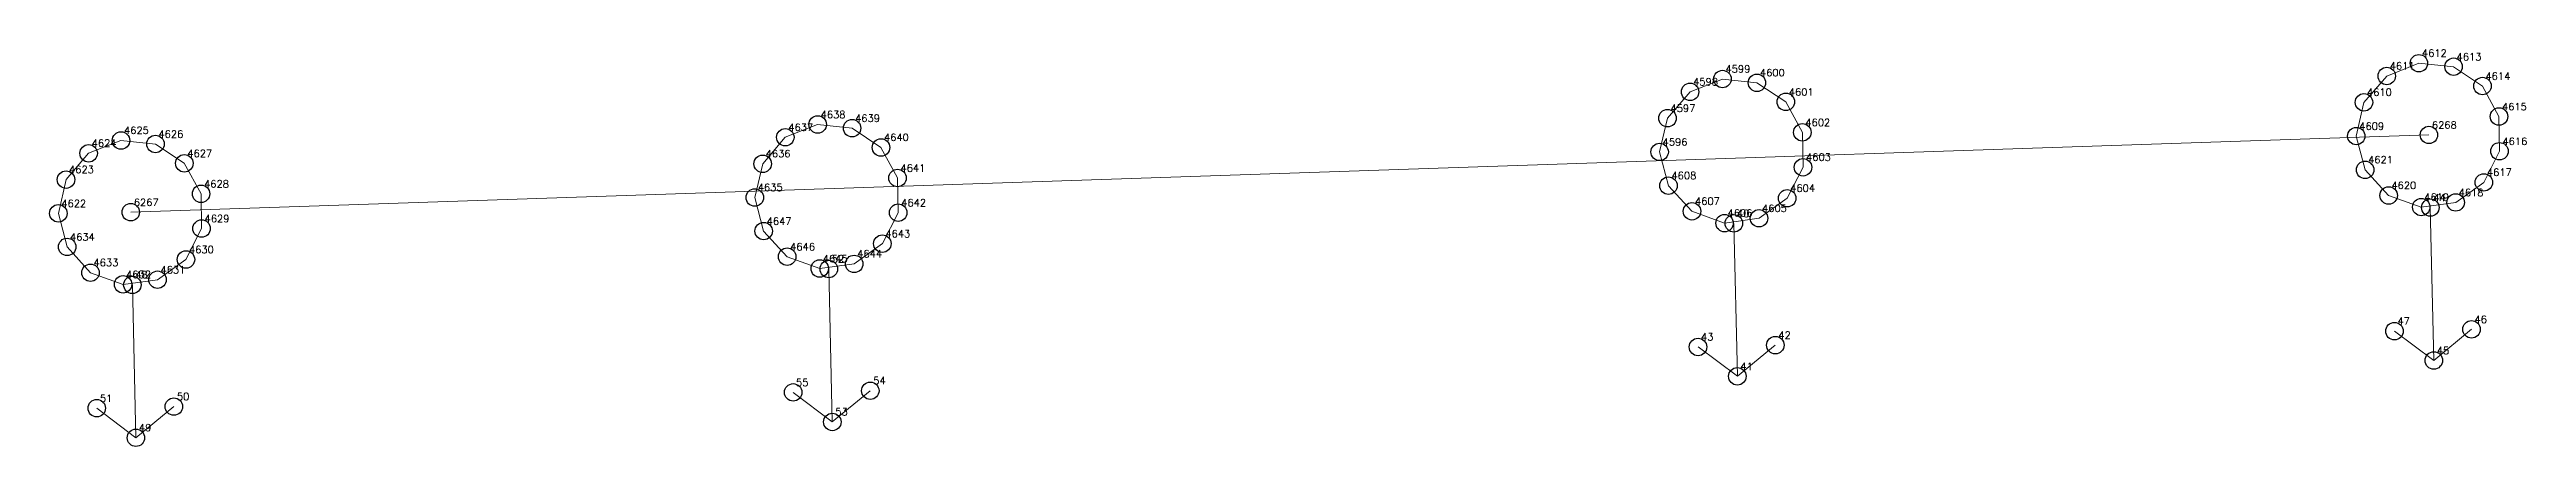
# Model space of a CAD drawing. Extents: x 1391501 to 1398271, y 354915 to 360782.
# Drawn here: x 1392567.4 to 1392673.8, y 356244.7 to 356261.7 of the extents above; entities that cross this region are included whole.
import ezdxf

# ---------------------------------------------------------------- set-up
doc = ezdxf.new("R2010")
doc.units = 0
doc.header["$PDMODE"] = 33
doc.header["$PDSIZE"] = 0.75
doc.layers.add('12 - ценные элементы визуального восприятия территории', color=7, linetype='Continuous')
doc.styles.get("Standard").update_dxf_attribs({"font": 'simplex.shx'})

msp = doc.modelspace()

# ---------------------------------------------------------------- texts
at = {"color": 7}
for s, p in [('4611', (1392667.92, 356260.87)), ('4612', (1392669.3, 356261.42)), ('4613', (1392670.79, 356261.26)), ('4598', (1392638, 356260.19)), ('4599', (1392639.39, 356260.74)), ('4600', (1392640.87, 356260.58)), ('4601', (1392642.11, 356259.75)), ('4610', (1392666.94, 356259.74)), ('4614', (1392672.03, 356260.43)), ('4638', (1392600.53, 356258.78)), ('4597', (1392637.03, 356259.05)), ('4615', (1392672.74, 356259.12)), ('4625', (1392570.61, 356258.1)), ('4626', (1392572.09, 356257.94)), ('4637', (1392599.14, 356258.23)), ('4639', (1392602.01, 356258.62)), ('4640', (1392603.25, 356257.8)), ('4596', (1392636.69, 356257.6)), ('4602', (1392642.82, 356258.44)), ('4609', (1392666.61, 356258.28)), ('4616', (1392672.76, 356257.63)), ('4624', (1392569.22, 356257.55)), ('4627', (1392573.33, 356257.11)), ('4636', (1392598.17, 356257.1)), ('4603', (1392642.85, 356256.95)), ('4621', (1392666.99, 356256.84)), ('4623', (1392568.25, 356256.42)), ('4628', (1392574.05, 356255.8)), ('4635', (1392597.83, 356255.65)), ('4641', (1392603.96, 356256.48)), ('4608', (1392637.07, 356256.16)), ('4604', (1392642.17, 356255.62)), ('4620', (1392667.99, 356255.74)), ('4617', (1392672.09, 356256.3)), ('4622', (1392567.92, 356254.96)), ('4642', (1392603.99, 356254.99)), ('4607', (1392638.08, 356255.06)), ('4606', (1392639.48, 356254.55)), ('4605', (1392640.96, 356254.75)), ('4619', (1392669.4, 356255.23)), ('4618', (1392670.88, 356255.43)), ('4634', (1392568.29, 356253.52)), ('4629', (1392574.07, 356254.31)), ('4647', (1392598.21, 356254.2)), ('4643', (1392603.31, 356253.66)), ('4633', (1392569.3, 356252.42)), ('4630', (1392573.4, 356252.98)), ('4646', (1392599.22, 356253.1)), ('4645', (1392600.62, 356252.59)), ('4644', (1392602.1, 356252.8)), ('4632', (1392570.7, 356251.91)), ('4631', (1392572.18, 356252.11))]:
    msp.add_text(s, height=0.311, dxfattribs=at).set_placement(p)
at = {"layer": '12 - ценные элементы визуального восприятия территории', "color": 7}
for s, p in [('6268', (1392669.73, 356258.33)), ('6267', (1392571.03, 356255.01)), ('40', (1392639.88, 356254.53)), ('44', (1392669.79, 356255.21)), ('52', (1392601.01, 356252.58)), ('48', (1392571.1, 356251.9)), ('43', (1392638.34, 356249.23)), ('42', (1392641.66, 356249.3)), ('47', (1392668.25, 356249.91)), ('46', (1392671.56, 356249.98)), ('45', (1392669.94, 356248.64)), ('55', (1392599.47, 356247.27)), ('54', (1392602.79, 356247.35)), ('41', (1392640.03, 356247.96)), ('51', (1392569.57, 356246.59)), ('50', (1392572.88, 356246.67)), ('53', (1392601.16, 356246.01)), ('49', (1392571.25, 356245.33))]:
    msp.add_text(s, height=0.311, dxfattribs=at).set_placement(p)

# ---------------------------------------------------------------- linework, layer by layer
for p in [(1392669.17, 356261.14), (1392670.66, 356260.99), (1392637.87, 356259.91), (1392639.26, 356260.46), (1392640.74, 356260.3), (1392667.79, 356260.59), (1392671.9, 356260.16), (1392636.9, 356258.78), (1392641.98, 356259.48), (1392666.81, 356259.46), (1392672.61, 356258.85), (1392570.48, 356257.82), (1392571.96, 356257.67), (1392599.01, 356257.96), (1392600.4, 356258.51), (1392601.88, 356258.35), (1392603.12, 356257.52), (1392642.69, 356258.17), (1392666.48, 356258.01), (1392569.09, 356257.27), (1392573.2, 356256.84), (1392598.04, 356256.82), (1392636.56, 356257.33), (1392642.72, 356256.67), (1392666.86, 356256.56), (1392672.63, 356257.36), (1392568.12, 356256.14), (1392573.92, 356255.53), (1392603.83, 356256.21), (1392636.94, 356255.88), (1392667.87, 356255.46), (1392671.96, 356256.02), (1392567.79, 356254.69), (1392597.7, 356255.37), (1392603.86, 356254.72), (1392637.95, 356254.78), (1392640.83, 356254.48), (1392642.04, 356255.34), (1392669.27, 356254.96), (1392670.75, 356255.16), (1392573.94, 356254.04), (1392598.08, 356253.93), (1392603.18, 356253.39), (1392639.35, 356254.27), (1392568.17, 356253.25), (1392573.27, 356252.71), (1392599.09, 356252.83), (1392600.49, 356252.32), (1392601.97, 356252.52), (1392569.17, 356252.14), (1392570.57, 356251.64), (1392572.05, 356251.84)]:
    msp.add_point(p)
at = {"layer": '12 - ценные элементы визуального восприятия территории', "color": 7, "lineweight": 20}
for points in [[(1392666.48, 356258.01), (1392666.81, 356259.46), (1392667.79, 356260.59), (1392669.17, 356261.14), (1392670.66, 356260.99), (1392671.9, 356260.16), (1392672.61, 356258.85), (1392672.63, 356257.36), (1392671.96, 356256.02), (1392670.75, 356255.16), (1392669.27, 356254.96), (1392667.87, 356255.46), (1392666.86, 356256.56), (1392666.48, 356258.01)], [(1392666.48, 356258.01), (1392666.81, 356259.46), (1392667.79, 356260.59), (1392669.17, 356261.14), (1392670.66, 356260.99), (1392671.9, 356260.16), (1392672.61, 356258.85), (1392672.63, 356257.36), (1392671.96, 356256.02), (1392670.75, 356255.16), (1392669.27, 356254.96), (1392667.87, 356255.46), (1392666.86, 356256.56), (1392666.48, 356258.01)], [(1392636.56, 356257.33), (1392636.9, 356258.78), (1392637.87, 356259.91), (1392639.26, 356260.46), (1392640.74, 356260.3), (1392641.98, 356259.48), (1392642.69, 356258.17), (1392642.72, 356256.67), (1392642.04, 356255.34), (1392640.83, 356254.48), (1392639.35, 356254.27), (1392637.95, 356254.78), (1392636.94, 356255.88), (1392636.56, 356257.33)], [(1392636.56, 356257.33), (1392636.9, 356258.78), (1392637.87, 356259.91), (1392639.26, 356260.46), (1392640.74, 356260.3), (1392641.98, 356259.48), (1392642.69, 356258.17), (1392642.72, 356256.67), (1392642.04, 356255.34), (1392640.83, 356254.48), (1392639.35, 356254.27), (1392637.95, 356254.78), (1392636.94, 356255.88), (1392636.56, 356257.33)], [(1392597.7, 356255.37), (1392598.04, 356256.82), (1392599.01, 356257.96), (1392600.4, 356258.51), (1392601.88, 356258.35), (1392603.12, 356257.52), (1392603.83, 356256.21), (1392603.86, 356254.72), (1392603.18, 356253.39), (1392601.97, 356252.52), (1392600.49, 356252.32), (1392599.09, 356252.83), (1392598.08, 356253.93), (1392597.7, 356255.37)], [(1392597.7, 356255.37), (1392598.04, 356256.82), (1392599.01, 356257.96), (1392600.4, 356258.51), (1392601.88, 356258.35), (1392603.12, 356257.52), (1392603.83, 356256.21), (1392603.86, 356254.72), (1392603.18, 356253.39), (1392601.97, 356252.52), (1392600.49, 356252.32), (1392599.09, 356252.83), (1392598.08, 356253.93), (1392597.7, 356255.37)], [(1392567.79, 356254.69), (1392568.12, 356256.14), (1392569.09, 356257.27), (1392570.48, 356257.82), (1392571.96, 356257.67), (1392573.2, 356256.84), (1392573.92, 356255.53), (1392573.94, 356254.04), (1392573.27, 356252.71), (1392572.05, 356251.84), (1392570.57, 356251.64), (1392569.17, 356252.14), (1392568.17, 356253.25), (1392567.79, 356254.69)], [(1392567.79, 356254.69), (1392568.12, 356256.14), (1392569.09, 356257.27), (1392570.48, 356257.82), (1392571.96, 356257.67), (1392573.2, 356256.84), (1392573.92, 356255.53), (1392573.94, 356254.04), (1392573.27, 356252.71), (1392572.05, 356251.84), (1392570.57, 356251.64), (1392569.17, 356252.14), (1392568.17, 356253.25), (1392567.79, 356254.69)]]:
    msp.add_lwpolyline(points, close=True, dxfattribs=at)
for points in [[(1392570.9, 356254.74), (1392669.6, 356258.06)], [(1392570.9, 356254.74), (1392669.6, 356258.06)], [(1392669.66, 356254.94), (1392669.81, 356248.37)], [(1392669.66, 356254.94), (1392669.81, 356248.37)], [(1392639.75, 356254.26), (1392639.9, 356247.69)], [(1392639.75, 356254.26), (1392639.9, 356247.69)], [(1392570.97, 356251.62), (1392571.12, 356245.05)], [(1392570.97, 356251.62), (1392571.12, 356245.05)], [(1392600.88, 356252.3), (1392601.03, 356245.73)], [(1392600.88, 356252.3), (1392601.03, 356245.73)], [(1392669.81, 356248.37), (1392668.12, 356249.63)], [(1392669.81, 356248.37), (1392668.12, 356249.63)], [(1392669.81, 356248.37), (1392671.43, 356249.71)], [(1392669.81, 356248.37), (1392671.43, 356249.71)], [(1392639.9, 356247.69), (1392638.21, 356248.95)], [(1392639.9, 356247.69), (1392638.21, 356248.95)], [(1392639.9, 356247.69), (1392641.53, 356249.03)], [(1392639.9, 356247.69), (1392641.53, 356249.03)], [(1392571.12, 356245.05), (1392569.44, 356246.32)], [(1392571.12, 356245.05), (1392569.44, 356246.32)], [(1392571.12, 356245.05), (1392572.75, 356246.39)], [(1392571.12, 356245.05), (1392572.75, 356246.39)], [(1392601.03, 356245.73), (1392599.35, 356247)], [(1392601.03, 356245.73), (1392599.35, 356247)], [(1392601.03, 356245.73), (1392602.66, 356247.07)], [(1392601.03, 356245.73), (1392602.66, 356247.07)]]:
    msp.add_lwpolyline(points, dxfattribs=at)
at = {"layer": '12 - ценные элементы визуального восприятия территории'}
for p in [(1392669.6, 356258.06), (1392570.9, 356254.74), (1392669.66, 356254.94), (1392639.75, 356254.26), (1392600.88, 356252.3), (1392570.97, 356251.62), (1392641.53, 356249.03), (1392668.12, 356249.63), (1392671.43, 356249.71), (1392638.21, 356248.95), (1392669.81, 356248.37), (1392599.35, 356247), (1392602.66, 356247.07), (1392639.9, 356247.69), (1392569.44, 356246.32), (1392572.75, 356246.39), (1392571.12, 356245.05), (1392601.03, 356245.73)]:
    msp.add_point(p, dxfattribs=at)

msp.set_redraw_order([(e.dxf.handle, doc.entitydb.next_handle()) for e in msp.query("TEXT MTEXT ATTDEF DIMENSION ARC_DIMENSION")])  # texts and dimensions are drawn at this point

doc.saveas('drawing.dxf')
